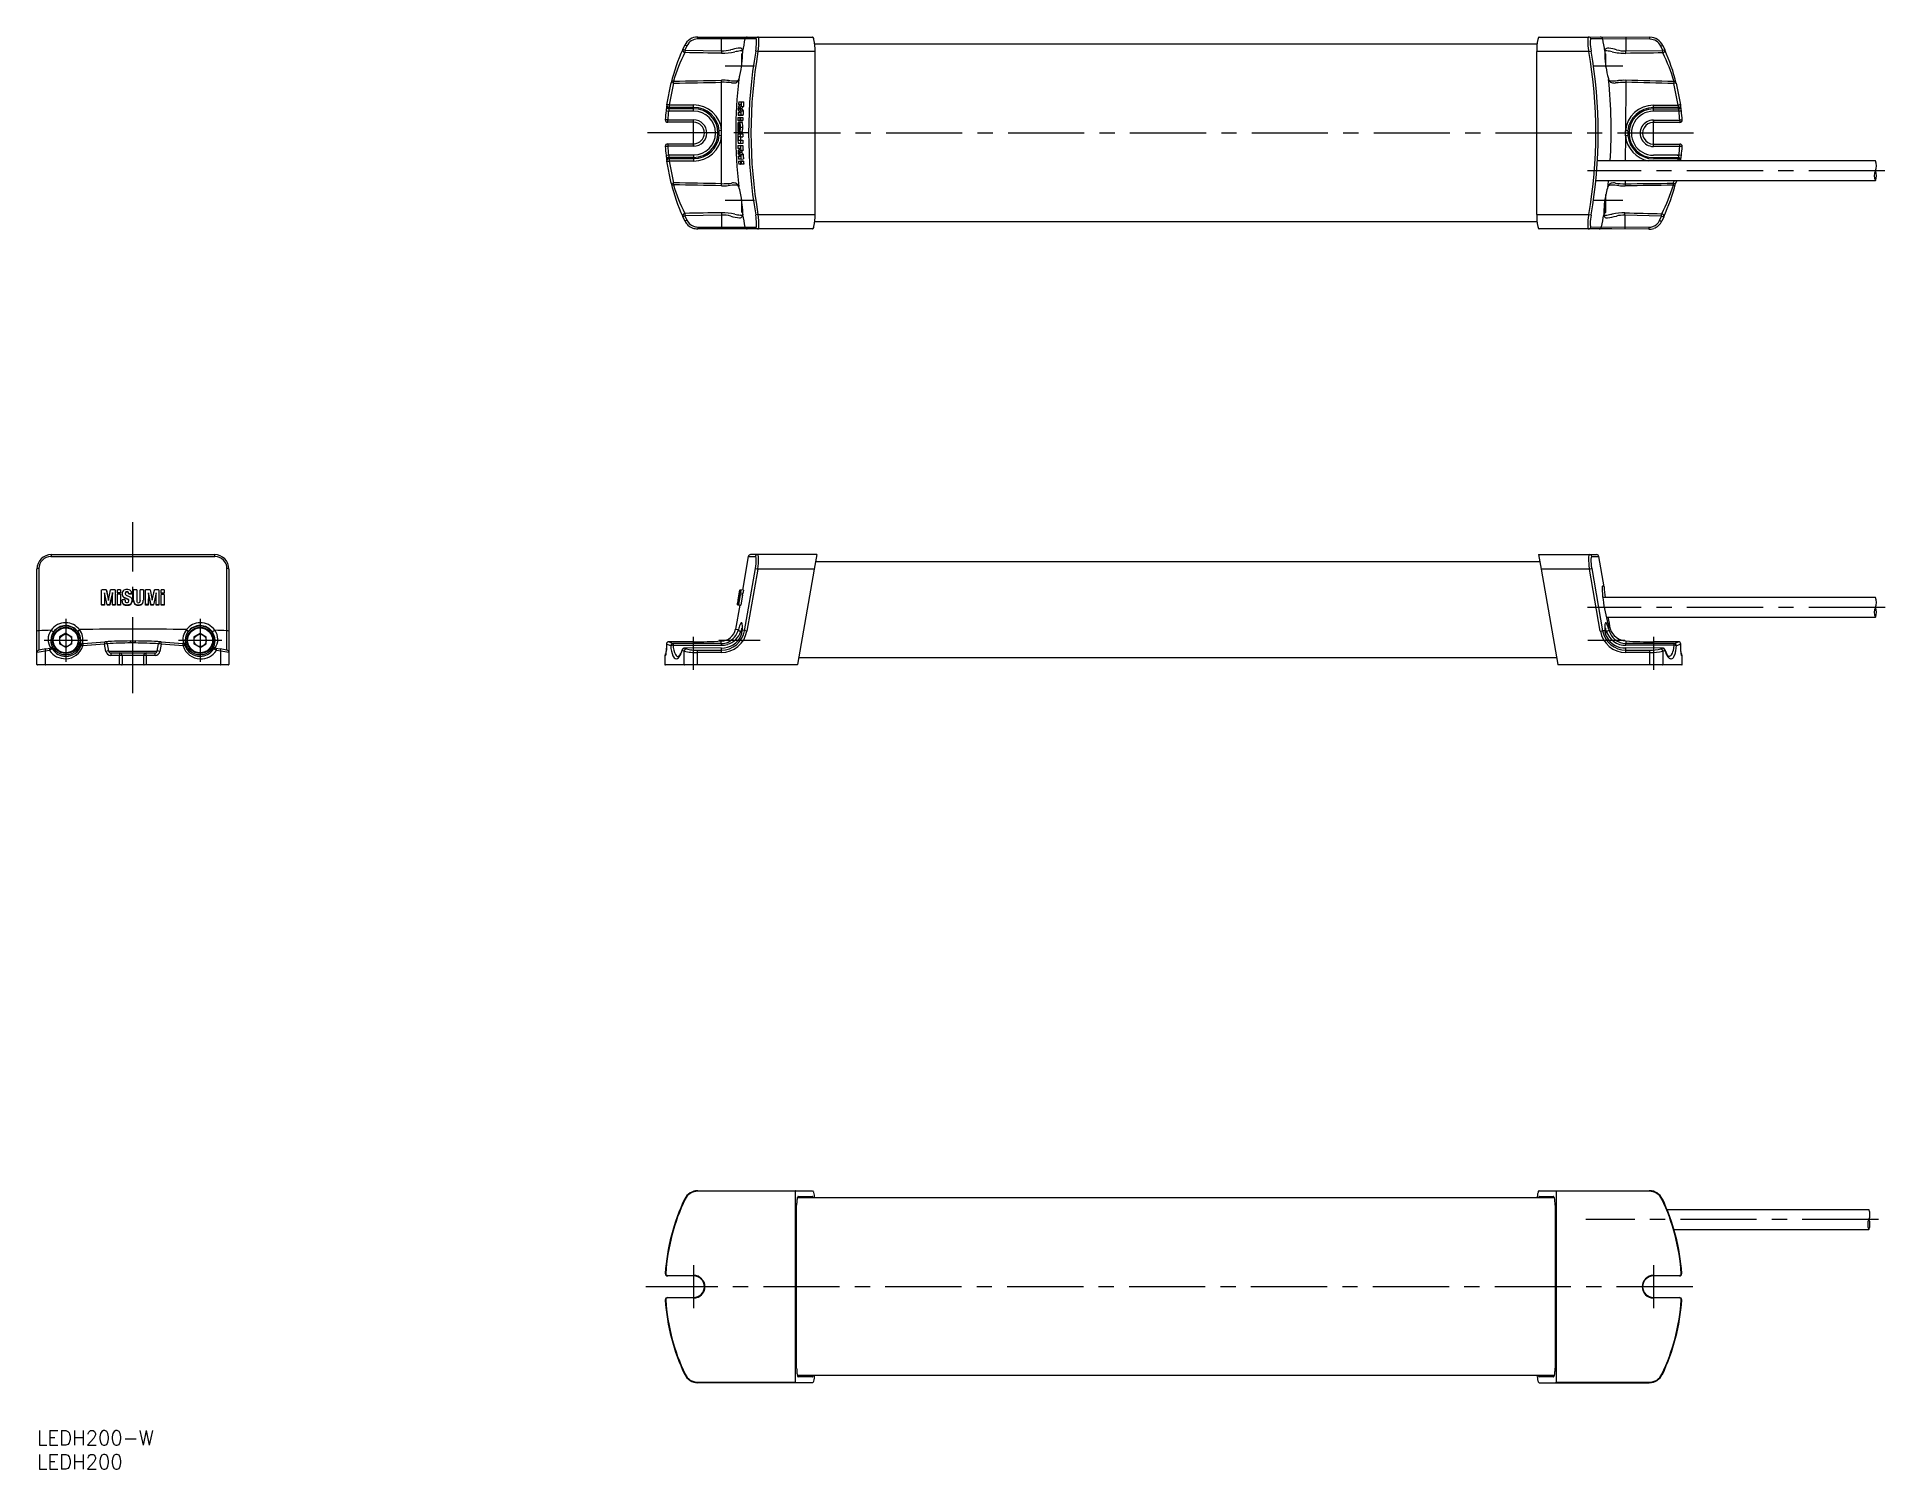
# Model space of a CAD drawing. Extents: x 0 to 385, y -8 to 290.
import ezdxf

# ---------------------------------------------------------------- set-up
doc = ezdxf.new("R2010")
doc.units = 0
doc.header["$LTSCALE"] = 0.5
doc.linetypes.add('CENTER', pattern=[50.8, 31.75, -6.35, 6.35, -6.35])
for name, color, linetype in [('MSM_CENTER', 1, 'CENTER'), ('MSM_CONTINUOUS', 7, 'CONTINUOUS'), ('MSM_NARROW', 5, 'CONTINUOUS'), ('MSM_PART_NUMBER', 7, 'CONTINUOUS')]:
    doc.layers.add(name, color=color, linetype=linetype)
doc.styles.get("Standard").update_dxf_attribs({"font": 'txt.shx', "height": 3, "bigfont": 'bigfont.shx'})

# ---------------------------------------------------------------- blocks, each defined once
blk = doc.blocks.new('*U2')
at = {"layer": 'MSM_PART_NUMBER'}
blk.add_text('LEDH200-W', height=3, dxfattribs=at).set_placement((0, -3))
blk = doc.blocks.new('*U3')
at = {"layer": 'MSM_PART_NUMBER'}
blk.add_text('LEDH200', height=3, dxfattribs=at).set_placement((0, -8))

msp = doc.modelspace()

# ---------------------------------------------------------------- linework, layer by layer
at = {"layer": 'MSM_CENTER'}
for p, q in [((143.4, 284.44), (149.49, 284.44)), ((330.5, 284.38), (324.41, 284.38)), ((345.23, 270.38), (127.25, 270.44)), ((136.84, 267.68), (136.84, 273.18)), ((336.84, 267.63), (336.84, 273.13)), ((385.09, 262.57), (323.11, 262.57)), ((143.4, 256.44), (149.49, 256.44)), ((330.5, 256.38), (324.41, 256.38)), ((20, 153.66), (20, 189.31)), ((385.11, 171.57), (323.12, 171.57)), ((6, 169.2), (6, 160.2)), ((34, 169.2), (34, 160.2)), ((10.5, 164.7), (1.5, 164.7)), ((38.5, 164.7), (29.5, 164.7)), ((136.84, 158.57), (136.84, 165.4)), ((150.72, 164.7), (142.06, 164.7)), ((330.86, 164.7), (323.2, 164.7)), ((336.84, 165.4), (336.84, 158.57)), ((383.74, 44), (322.75, 44)), ((136.84, 34.5), (136.84, 25.5)), ((336.84, 34.5), (336.84, 25.5)), ((345.06, 30), (126.88, 30))]:
    msp.add_line(p, q, dxfattribs=at)
at = {"layer": 'MSM_CONTINUOUS'}
for p, q in [((137.69, 290.03), (137.69, 290.43)), ((137.69, 290.43), (161.62, 290.43)), ((149.8, 290.03), (137.69, 290.03)), ((142.68, 287.55), (142.68, 290.43)), ((312.59, 288.93), (162.08, 288.93)), ((313.04, 290.43), (323.34, 290.43)), ((323.34, 290.43), (325.8, 290.45)), ((326.28, 290.04), (323.82, 290.03)), ((325.8, 290.45), (336.12, 290.38)), ((336.12, 289.98), (326.28, 290.04)), ((331.13, 290.41), (331.11, 287.53)), ((336.12, 289.98), (336.12, 290.38)), ((134.56, 287.81), (134.98, 288.72)), ((135.43, 288.6), (135.01, 287.69)), ((135.01, 287.69), (142.68, 287.55)), ((146.84, 286.89), (147.07, 287.11)), ((146.84, 286.89), (146.84, 284.32)), ((147.07, 287.36), (147.07, 287.34)), ((150.26, 287.43), (149.77, 287.52)), ((162.15, 287.43), (150.26, 287.43)), ((162.15, 253.43), (162.15, 287.43)), ((323.36, 287.43), (312.51, 287.43)), ((312.51, 287.43), (312.51, 253.43)), ((323.36, 287.43), (323.85, 287.52)), ((326.71, 287.06), (326.95, 286.83)), ((326.95, 284.15), (326.95, 286.83)), ((331.11, 287.53), (338.78, 287.62)), ((338.78, 287.62), (338.37, 288.53)), ((338.82, 288.66), (339.24, 287.74)), ((327.49, 281.72), (327.49, 281.73)), ((131.25, 276.33), (132.15, 280.88)), ((132.63, 280.81), (131.75, 276.29)), ((142.68, 259.86), (142.68, 281)), ((331.07, 280.99), (331.01, 270.93)), ((342.02, 276.24), (341.12, 280.73)), ((341.6, 280.8), (342.52, 276.28)), ((136.84, 275.01), (131.59, 275.01)), ((131.71, 275.51), (136.84, 275.51)), ((131.75, 276.29), (136.84, 276.29)), ((131.75, 276.29), (131.75, 275.77)), ((136.84, 275.77), (131.75, 275.77)), ((136.84, 275.01), (136.84, 276.29)), ((146.08, 273.69), (146.46, 273.69)), ((146.64, 274.14), (146.09, 274.14)), ((146.09, 274.14), (146.58, 274.12)), ((146.11, 274.72), (146.56, 274.72)), ((146.56, 274.72), (146.14, 275.3)), ((146.16, 275.79), (146.63, 276.37)), ((146.63, 276.37), (146.19, 276.37)), ((146.19, 276.37), (146.61, 276.34)), ((146.23, 276.95), (146.78, 276.95)), ((146.72, 276), (146.31, 275.55)), ((146.31, 275.55), (146.68, 275.08)), ((146.31, 275.55), (146.8, 275.52)), ((146.51, 273.68), (146.46, 273.69)), ((146.51, 273.69), (146.62, 273.69)), ((147.13, 274.12), (146.58, 274.12)), ((146.62, 273.69), (147.12, 273.67)), ((146.64, 274.14), (147.13, 274.12)), ((146.68, 275.08), (147.17, 275.06)), ((146.72, 276), (147.21, 275.97)), ((146.78, 276.95), (147.27, 276.92)), ((147.21, 275.97), (146.8, 275.52)), ((146.8, 275.52), (147.17, 275.06)), ((336.84, 276.24), (342.02, 276.24)), ((336.84, 274.96), (336.84, 276.24)), ((342.02, 275.72), (336.84, 275.72)), ((336.84, 275.45), (342.06, 275.45)), ((342.18, 274.96), (336.84, 274.96)), ((342.02, 276.24), (342.02, 275.72)), ((342.68, 275.01), (342.18, 274.96)), ((131.43, 273.18), (136.84, 273.18)), ((131.43, 272.68), (131.43, 273.18)), ((136.84, 272.68), (131.43, 272.68)), ((136.84, 272.68), (136.84, 273.18)), ((142.19, 269.96), (142.19, 270.9)), ((146.44, 273.05), (146.06, 273.05)), ((146.55, 273.03), (146.06, 273.05)), ((146.1, 271.66), (146.25, 271.66)), ((146.21, 272.08), (146.19, 272.08)), ((146.19, 270.6), (146.68, 270.6)), ((146.19, 270.29), (146.57, 270.29)), ((146.19, 270.29), (146.68, 270.29)), ((146.58, 269.65), (146.19, 269.65)), ((146.2, 272.72), (146.22, 272.72)), ((146.21, 272.08), (146.28, 272.07)), ((146.22, 272.72), (146.71, 272.7)), ((146.33, 271.21), (146.3, 270.91)), ((146.37, 271.7), (146.33, 271.21)), ((146.44, 270.71), (146.42, 270.71)), ((146.42, 270.71), (146.91, 270.7)), ((146.93, 273.03), (146.44, 273.05)), ((146.44, 270.71), (146.93, 270.7)), ((146.45, 272.67), (146.94, 272.66)), ((146.61, 273.05), (146.49, 273.05)), ((146.49, 273.05), (146.98, 273.03)), ((146.93, 273.03), (146.55, 273.03)), ((146.57, 270.29), (147.06, 270.29)), ((146.58, 269.65), (147.07, 269.66)), ((146.59, 271.67), (147.08, 271.66)), ((146.61, 273.05), (147.1, 273.03)), ((146.68, 270.29), (147.06, 270.29)), ((146.93, 270.7), (146.91, 270.7)), ((147.1, 273.03), (146.98, 273.03)), ((331, 269.9), (330.97, 264.62)), ((331, 269.87), (331, 270.89)), ((331.49, 270.85), (331.49, 269.91)), ((336.84, 273.13), (342.34, 273.13)), ((336.84, 273.13), (336.84, 272.63)), ((342.34, 272.63), (336.84, 272.63)), ((342.84, 273.16), (342.34, 273.13)), ((342.34, 273.13), (342.34, 272.63)), ((131.43, 268.18), (131.43, 267.68)), ((131.43, 268.18), (136.84, 268.18)), ((136.84, 267.68), (131.43, 267.68)), ((131.59, 265.85), (136.84, 265.85)), ((136.84, 268.18), (136.84, 267.68)), ((136.84, 265.85), (136.84, 264.57)), ((146.06, 267.82), (146.55, 267.83)), ((146.06, 267.82), (146.61, 267.82)), ((146.51, 267.23), (146.07, 267.23)), ((146.09, 266.66), (146.51, 267.23)), ((146.58, 265.59), (146.11, 266.16)), ((146.2, 268.91), (146.58, 268.91)), ((146.2, 268.91), (146.69, 268.91)), ((146.59, 268.27), (146.21, 268.27)), ((146.63, 266.87), (146.26, 266.4)), ((146.26, 266.4), (146.76, 266.42)), ((146.26, 266.4), (146.67, 265.95)), ((146.55, 267.83), (147.1, 267.83)), ((146.58, 268.91), (147.08, 268.91)), ((146.59, 268.27), (147.09, 268.28)), ((146.61, 267.82), (147.1, 267.83)), ((146.63, 266.87), (147.13, 266.88)), ((146.67, 265.95), (147.16, 265.97)), ((146.69, 268.91), (147.08, 268.91)), ((147.13, 266.88), (146.76, 266.42)), ((146.76, 266.42), (147.16, 265.97)), ((336.84, 267.63), (336.84, 268.13)), ((336.84, 268.13), (342.34, 268.13)), ((342.34, 267.63), (336.84, 267.63)), ((342.18, 265.8), (336.84, 265.8)), ((341.78, 265.8), (342.18, 265.8)), ((342.68, 265.74), (342.18, 265.8)), ((342.68, 265.74), (342.18, 265.8)), ((342.34, 267.63), (342.34, 268.13)), ((342.84, 267.6), (342.34, 267.63)), ((132.15, 259.98), (131.25, 264.53)), ((136.84, 265.36), (131.71, 265.36)), ((131.75, 265.09), (131.75, 264.57)), ((131.75, 265.09), (136.84, 265.09)), ((131.75, 264.57), (132.63, 260.05)), ((136.84, 264.57), (131.75, 264.57)), ((146.14, 265.59), (146.56, 265.61)), ((146.14, 265.59), (146.58, 265.59)), ((146.72, 265), (146.17, 265)), ((146.19, 264.55), (146.68, 264.58)), ((146.19, 264.55), (146.57, 264.55)), ((146.61, 263.91), (146.23, 263.91)), ((146.57, 264.55), (147.07, 264.58)), ((146.61, 263.91), (146.66, 263.91)), ((147.11, 264.58), (146.62, 264.55)), ((146.62, 264.55), (146.74, 264.55)), ((146.78, 263.91), (146.66, 263.91)), ((146.68, 264.58), (147.07, 264.58)), ((146.72, 265), (147.21, 265.03)), ((147.23, 264.58), (146.74, 264.55)), ((147.27, 263.94), (146.78, 263.91)), ((147.11, 264.58), (147.23, 264.58)), ((383.09, 264.62), (325.16, 264.62)), ((336.84, 265.31), (342.06, 265.31)), ((342.02, 265.04), (336.84, 265.04)), ((342.02, 264.62), (342.02, 265.04)), ((324.83, 260.52), (383.09, 260.52)), ((330.94, 260.52), (330.94, 259.84)), ((340.98, 259.97), (341.21, 260.52)), ((341.71, 260.52), (341.47, 259.9)), ((146.84, 256.55), (146.84, 253.99)), ((326.65, 253.63), (326.65, 255.79)), ((326.95, 253.93), (326.95, 257.65)), ((134.98, 252.14), (134.56, 253.06)), ((142.68, 253.32), (135.01, 253.17)), ((135.01, 253.17), (135.43, 252.27)), ((137.69, 250.84), (149.8, 250.84)), ((137.69, 250.84), (137.69, 250.43)), ((161.62, 250.43), (137.69, 250.43)), ((142.68, 253.32), (142.68, 250.43)), ((147.07, 253.75), (146.84, 253.99)), ((147.07, 253.49), (147.06, 253.38)), ((150.26, 253.43), (149.77, 253.35)), ((150.26, 253.43), (162.15, 253.43)), ((312.59, 251.93), (162.08, 251.93)), ((312.51, 253.43), (323.36, 253.43)), ((328.17, 250.43), (313.04, 250.43)), ((323.36, 253.43), (323.85, 253.35)), ((323.82, 250.84), (326.03, 250.85)), ((326.03, 250.85), (335.87, 250.79)), ((326.65, 253.63), (326.5, 253.63)), ((326.95, 253.93), (326.65, 253.63)), ((335.87, 250.38), (328.17, 250.43)), ((330.89, 253.3), (330.87, 250.42)), ((338.56, 253.11), (330.89, 253.3)), ((335.87, 250.79), (335.87, 250.38)), ((338.14, 252.2), (338.56, 253.11)), ((339.01, 252.99), (338.59, 252.08)), ((2.92, 182.15), (37.08, 182.15)), ((3, 182.57), (37, 182.57)), ((148.22, 182.16), (146.99, 175.17)), ((148.22, 182.16), (149.7, 182.15)), ((162.52, 182.57), (148.71, 182.57)), ((162.52, 182.57), (161.99, 179.57)), ((313.15, 181.07), (162.26, 181.07)), ((312.89, 182.57), (325, 182.57)), ((312.89, 182.57), (313.42, 179.57)), ((324.01, 182.15), (325.49, 182.16)), ((326.56, 175.85), (325.49, 182.16)), ((0, 159.67), (0, 179.57)), ((0.4, 179.65), (0.4, 162.65)), ((39.6, 162.65), (39.6, 179.65)), ((40, 179.57), (40, 159.67)), ((147.45, 166.71), (149.73, 179.65)), ((150.21, 179.57), (147.93, 166.63)), ((149.73, 179.65), (150.21, 179.57)), ((161.99, 179.57), (150.21, 179.57)), ((161.99, 179.57), (158.49, 159.67)), ((323.5, 179.57), (313.42, 179.57)), ((313.42, 179.57), (316.93, 159.67)), ((323.5, 179.57), (323.98, 179.65)), ((325.78, 166.63), (323.5, 179.57)), ((323.98, 179.65), (326.26, 166.71)), ((13.48, 172.11), (13.48, 175.22)), ((14.64, 172.12), (14.07, 174.6)), ((14.07, 174.6), (14.07, 172.12)), ((14.1, 174.47), (14.1, 172.03)), ((14.43, 175.23), (14.88, 173.04)), ((14.43, 175.23), (14.46, 175.14)), ((14.46, 175.14), (14.89, 173.06)), ((14.88, 173.04), (15.35, 175.24)), ((15.71, 174.65), (15.14, 172.13)), ((15.71, 174.47), (15.16, 172.04)), ((15.71, 172.13), (15.71, 174.65)), ((16.3, 175.24), (16.3, 172.13)), ((16.3, 175.24), (16.31, 175.16)), ((16.31, 175.16), (16.31, 172.05)), ((16.75, 174.58), (16.75, 175.25)), ((16.75, 174.58), (16.76, 174.5)), ((16.75, 172.14), (16.75, 174.31)), ((17.39, 175.25), (17.39, 174.59)), ((17.39, 175.25), (17.4, 175.16)), ((17.39, 174.59), (17.4, 174.5)), ((17.39, 174.31), (17.39, 172.14)), ((17.4, 174.22), (17.39, 174.31)), ((17.4, 175.16), (17.4, 174.5)), ((17.4, 174.22), (17.4, 172.05)), ((17.89, 173.9), (17.9, 173.81)), ((18.32, 173.56), (18.33, 173.48)), ((18.73, 174.07), (19.22, 173.86)), ((18.77, 174.77), (18.77, 174.86)), ((19.11, 174.39), (19.12, 174.31)), ((19.22, 173.86), (19.52, 173.7)), ((19.73, 174.48), (19.73, 174.4)), ((19.73, 174.48), (19.73, 174.4)), ((19.73, 174.4), (19.73, 174.31)), ((19.73, 174.4), (19.73, 174.31)), ((20.14, 173.09), (20.14, 175.26)), ((20.14, 175.26), (20.14, 175.17)), ((20.14, 173), (20.14, 175.17)), ((20.78, 175.26), (20.78, 173.09)), ((21.53, 175.25), (21.52, 175.17)), ((21.52, 173), (21.52, 175.17)), ((21.53, 173.08), (21.53, 175.25)), ((22.17, 175.25), (22.17, 173.08)), ((22.62, 175.25), (22.6, 175.16)), ((22.6, 172.05), (22.6, 175.16)), ((22.62, 172.14), (22.62, 175.25)), ((23.21, 174.63), (23.2, 172.14)), ((23.78, 172.13), (23.21, 174.63)), ((23.76, 172.05), (23.21, 174.47)), ((23.57, 175.25), (24.03, 173.05)), ((24.03, 173.05), (24.49, 175.24)), ((24.03, 173.05), (24.46, 175.15)), ((24.84, 174.62), (24.27, 172.13)), ((24.49, 175.24), (24.46, 175.15)), ((24.82, 172.04), (24.82, 174.53)), ((24.85, 172.13), (24.84, 174.62)), ((25.43, 175.23), (25.43, 172.12)), ((25.85, 175.14), (25.88, 175.23)), ((25.85, 174.48), (25.85, 175.14)), ((25.85, 174.48), (25.88, 174.56)), ((25.88, 174.29), (25.85, 174.2)), ((25.85, 172.03), (25.85, 174.2)), ((25.88, 174.56), (25.88, 175.23)), ((25.88, 172.12), (25.88, 174.29)), ((26.49, 174.47), (26.52, 174.56)), ((26.52, 175.22), (26.52, 174.56)), ((26.52, 174.28), (26.52, 172.11)), ((145.98, 172.14), (146.53, 175.25)), ((146.44, 174.63), (146, 172.14)), ((146.02, 172.13), (146.44, 174.63)), ((146.5, 174.62), (146.04, 172.13)), ((146.06, 172.13), (146.5, 174.62)), ((146.64, 175.23), (146.09, 172.12)), ((146.12, 173.09), (146.5, 175.26)), ((146.5, 175.26), (146.12, 173.09)), ((146.12, 172.12), (146.5, 174.29)), ((146.13, 173.08), (146.51, 175.25)), ((146.52, 175.25), (146.14, 173.08)), ((146.54, 174.28), (146.16, 172.11)), ((146.56, 175.25), (146.19, 173.05)), ((146.19, 173.05), (146.6, 175.24)), ((146.54, 174.28), (146.5, 174.29)), ((146.56, 175.25), (146.53, 175.25)), ((146.54, 174.28), (147.03, 174.19)), ((146.55, 174.56), (146.67, 175.23)), ((146.59, 174.56), (146.55, 174.56)), ((146.7, 175.22), (146.59, 174.56)), ((147.08, 174.47), (146.59, 174.56)), ((146.64, 175.23), (146.6, 175.24)), ((146.64, 175.23), (146.67, 175.23)), ((147.03, 174.19), (146.65, 172.02)), ((146.7, 175.22), (146.67, 175.23)), ((147.2, 175.13), (146.7, 175.22)), ((147.02, 174.48), (146.97, 174.21)), ((147.2, 175.13), (147.08, 174.47)), ((383.11, 173.62), (326.28, 173.62)), ((13.48, 172.11), (13.51, 172.02)), ((14.07, 172.12), (14.1, 172.03)), ((15.14, 172.13), (14.64, 172.12)), ((14.64, 172.12), (14.67, 172.04)), ((15.16, 172.04), (14.67, 172.04)), ((15.14, 172.13), (15.16, 172.04)), ((15.71, 172.13), (15.73, 172.04)), ((16.3, 172.13), (16.31, 172.05)), ((16.76, 172.05), (16.75, 172.14)), ((17.4, 172.05), (17.39, 172.14)), ((17.72, 172.99), (17.72, 173.11)), ((18.36, 173.11), (18.36, 173.02)), ((18.36, 173.11), (18.37, 173.03)), ((18.37, 173.03), (18.37, 172.94)), ((18.37, 172.94), (18.37, 172.83)), ((18.78, 172.01), (18.77, 172.1)), ((20.14, 173.09), (20.14, 173)), ((21.53, 173.08), (21.52, 173)), ((22.62, 172.14), (22.6, 172.05)), ((23.2, 172.14), (23.19, 172.05)), ((23.78, 172.13), (23.76, 172.05)), ((24.25, 172.04), (23.76, 172.05)), ((24.27, 172.13), (23.78, 172.13)), ((24.27, 172.13), (24.25, 172.04)), ((24.85, 172.13), (24.82, 172.04)), ((25.43, 172.12), (25.41, 172.03)), ((25.88, 172.12), (25.85, 172.03)), ((26.52, 172.11), (26.49, 172.02)), ((146.44, 172.06), (145.56, 167.05)), ((145.95, 172.14), (145.96, 172.14)), ((146.43, 172.01), (145.95, 172.1)), ((145.95, 172.09), (146.43, 172.01)), ((145.98, 172.14), (146, 172.14)), ((146.04, 172.13), (146.02, 172.13)), ((146.14, 173.08), (146.05, 172.58)), ((146.09, 172.12), (146.06, 172.13)), ((146.09, 172.12), (146.12, 172.12)), ((146.16, 172.11), (146.12, 172.12)), ((146.16, 172.11), (146.65, 172.02)), ((327.01, 169.52), (383.11, 169.52)), ((6, 166.18), (4.72, 165.44)), ((6, 166.18), (7.28, 165.44)), ((32.72, 165.44), (34, 166.18)), ((34, 166.18), (35.28, 165.44)), ((145.56, 167.05), (146.17, 166.94)), ((146.77, 166.89), (146.65, 166.55)), ((146.84, 167.15), (147.01, 167.32)), ((146.84, 167.15), (146.84, 165.97)), ((147.93, 166.63), (146.99, 166.8)), ((326.71, 167.38), (326.95, 167.15)), ((326.95, 165.74), (326.95, 167.15)), ((327.06, 166.55), (326.95, 166.91)), ((2.62, 162.59), (1.71, 162.43)), ((1.71, 162.43), (1.71, 159.67)), ((1.8, 162.91), (1.83, 162.92)), ((1.83, 162.92), (2.74, 163.08)), ((2.71, 163.07), (2.74, 163.08)), ((2.74, 163.08), (2.89, 163.11)), ((3.24, 162.87), (3.38, 162.9)), ((3.37, 162.92), (3.38, 162.9)), ((4.72, 165.44), (4.72, 163.96)), ((6, 163.22), (4.72, 163.96)), ((7.28, 163.96), (6, 163.22)), ((7.28, 163.96), (7.28, 165.44)), ((9.19, 163.69), (9.01, 163.68)), ((9.43, 164.01), (9.62, 164.03)), ((14.1, 163.9), (9.55, 163.54)), ((9.62, 164.03), (14.14, 164.4)), ((14.37, 162.39), (14.1, 163.9)), ((14.66, 163.99), (14.93, 162.48)), ((14.93, 162.48), (25.07, 162.48)), ((15.42, 162.07), (24.58, 162.07)), ((19.49, 164.57), (20.51, 164.57)), ((20.47, 164.15), (19.53, 164.15)), ((25.07, 162.48), (25.34, 163.99)), ((25.9, 163.9), (25.63, 162.39)), ((25.86, 164.4), (30.38, 164.03)), ((30.45, 163.54), (25.9, 163.9)), ((30.57, 164.01), (30.38, 164.03)), ((32.72, 165.44), (32.72, 163.96)), ((34, 163.22), (32.72, 163.96)), ((34, 163.22), (35.28, 163.96)), ((35.28, 163.96), (35.28, 165.44)), ((36.62, 162.9), (36.63, 162.94)), ((36.76, 162.87), (36.62, 162.9)), ((37.11, 163.11), (37.26, 163.08)), ((37.26, 163.08), (38.17, 162.92)), ((37.29, 163.07), (37.26, 163.08)), ((38.29, 162.43), (37.38, 162.59)), ((38.2, 162.91), (38.17, 162.92)), ((38.29, 159.67), (38.29, 162.43)), ((131.08, 161.78), (130.98, 161.57)), ((131.17, 163.91), (131.14, 162.41)), ((131.17, 163.91), (131.18, 163.9)), ((132.07, 163.54), (131.18, 163.9)), ((136.77, 164.4), (131.67, 164.4)), ((131.67, 164.4), (132.56, 164.03)), ((136.77, 164.4), (131.67, 164.4)), ((131.67, 164.4), (131.67, 164.4)), ((132.55, 163.69), (142.6, 163.68)), ((142.6, 164.01), (132.56, 164.03)), ((134.9, 162.43), (134.48, 162.59)), ((134.9, 159.67), (134.9, 162.43)), ((142.6, 163.12), (134.94, 163.09)), ((142.6, 163.11), (134.94, 163.08)), ((134.94, 163.09), (134.94, 163.08)), ((134.94, 163.08), (135.35, 162.92)), ((136.77, 164.4), (136.77, 164.4)), ((137.61, 162.65), (137.61, 159.57)), ((137.61, 162.65), (142.6, 162.65)), ((142.6, 162.16), (137.61, 162.16)), ((142.6, 164.57), (142.59, 164.57)), ((142.6, 164.01), (142.6, 164.57)), ((142.6, 163.11), (142.6, 163.12)), ((142.6, 163.11), (142.6, 162.16)), ((331.12, 164.57), (331.11, 164.57)), ((331.11, 164.57), (331.11, 164.01)), ((341.16, 164.03), (331.11, 164.01)), ((331.11, 162.16), (331.11, 163.11)), ((338.77, 163.08), (331.11, 163.11)), ((331.11, 162.65), (336.1, 162.65)), ((336.1, 162.16), (331.11, 162.16)), ((341.17, 163.69), (331.12, 163.68)), ((336.1, 159.57), (336.1, 162.65)), ((342.04, 164.4), (336.95, 164.4)), ((342.04, 164.4), (336.95, 164.4)), ((336.95, 164.4), (336.95, 164.4)), ((338.36, 162.92), (338.77, 163.08)), ((339.23, 162.59), (338.81, 162.43)), ((338.81, 162.43), (338.81, 159.67)), ((341.16, 164.03), (342.04, 164.4)), ((342.53, 163.9), (341.64, 163.54)), ((342.04, 164.4), (342.04, 164.4)), ((342.53, 163.9), (342.54, 163.91)), ((0, 159.67), (40, 159.67)), ((39.9, 159.57), (0.1, 159.57)), ((24.63, 161.57), (15.37, 161.57)), ((17.22, 159.67), (17.22, 161.57)), ((17.75, 161.57), (17.75, 159.67)), ((22.25, 159.67), (22.25, 161.57)), ((22.78, 161.57), (22.78, 159.67)), ((130.86, 161.57), (130.86, 159.67)), ((130.86, 161.57), (130.86, 159.67)), ((131.02, 161.57), (130.86, 161.57)), ((130.86, 159.67), (158.49, 159.67)), ((158.47, 159.57), (130.96, 159.57)), ((158.47, 159.57), (158.49, 159.67)), ((316.68, 161.07), (158.73, 161.07)), ((316.93, 159.67), (342.86, 159.67)), ((316.93, 159.67), (316.94, 159.57)), ((342.76, 159.57), (316.94, 159.57)), ((342.86, 161.57), (342.69, 161.57)), ((342.86, 159.67), (342.86, 161.57)), ((342.86, 159.67), (342.86, 161.57)), ((135.07, 48.25), (134.98, 48.29)), ((137.69, 50), (137.69, 49.9)), ((137.69, 50), (161.62, 50)), ((158.09, 49.9), (137.69, 49.9)), ((158.09, 10.1), (158.09, 49.9)), ((158.3, 13), (158.3, 47)), ((316.22, 48.5), (158.45, 48.5)), ((158.62, 48.8), (161.62, 48.8)), ((313.04, 50), (335.99, 50)), ((313.04, 48.8), (316.04, 48.8)), ((316.36, 47), (316.36, 13)), ((316.57, 49.9), (316.57, 10.1)), ((335.99, 49.9), (316.57, 49.9)), ((335.99, 49.9), (335.99, 50)), ((338.61, 48.25), (338.7, 48.29)), ((381.74, 46.05), (339.69, 46.05)), ((341.13, 41.95), (381.74, 41.95)), ((131.43, 32.35), (136.84, 32.35)), ((131.43, 32.25), (131.43, 32.35)), ((136.84, 32.25), (131.43, 32.25)), ((136.84, 32.25), (136.84, 32.35)), ((336.84, 32.35), (342.25, 32.35)), ((336.84, 32.35), (336.84, 32.25)), ((342.25, 32.25), (336.84, 32.25)), ((342.25, 32.35), (342.25, 32.25)), ((131.43, 27.75), (131.43, 27.65)), ((131.43, 27.75), (136.84, 27.75)), ((136.84, 27.65), (131.43, 27.65)), ((136.84, 27.75), (136.84, 27.65)), ((336.84, 27.65), (336.84, 27.75)), ((336.84, 27.75), (342.25, 27.75)), ((342.25, 27.65), (336.84, 27.65)), ((342.25, 27.65), (342.25, 27.75)), ((134.98, 11.71), (135.07, 11.75)), ((338.7, 11.71), (338.61, 11.75)), ((137.69, 10.1), (158.09, 10.1)), ((137.69, 10), (137.69, 10.1)), ((161.62, 10), (137.69, 10)), ((316.22, 11.5), (158.45, 11.5)), ((161.62, 11.2), (158.62, 11.2)), ((316.04, 11.2), (313.04, 11.2)), ((313.04, 10), (335.99, 10)), ((316.57, 10.1), (335.99, 10.1)), ((335.99, 10.1), (335.99, 10))]:
    msp.add_line(p, q, dxfattribs=at)
for centre, radius in [((6, 164.7), 3.05), ((6, 164.7), 2.75), ((6, 164.7), 2.6), ((6, 164.7), 1.28), ((34, 164.7), 3.05), ((34, 164.7), 2.75), ((34, 164.7), 2.6), ((34, 164.7), 1.28)]:
    msp.add_circle(centre, radius, dxfattribs=at)
for centre, radius, start, end in [((137.68, 287.44), 2.99, 89.8666, 154.6417), ((137.68, 287.54), 2.49, 89.9311, 154.8343), ((248.01, 270.46), 102.38, 168.9777, 170.4223), ((148.01, 289.94), 0.494, 90.3295, 169.3436), ((139.35, 289.57), 10.62, 348.8517, 358.5216), ((150.29, 289.94), 0.494, 90.3309, 169.3422), ((149.73, 289.85), 0.197, 19.6965, 67.0661), ((147.95, 289.42), 2.02, 356.5362, 14.1814), ((137.49, 289.66), 12.96, 350.09, 1.2714), ((150.15, 290.21), 0.265, 28.0375, 58.5115), ((148.98, 289.89), 1.47, 2.4476, 17.5075), ((161.58, 290.22), 0.213, 25.2862, 78.2607), ((160.19, 289.51), 1.78, 13.34, 27.12), ((151.34, 287.67), 10.81, 358.7237, 11.9624), ((323.33, 287.67), 10.81, 168.0376, 181.2763), ((314.48, 289.51), 1.78, 152.88, 166.66), ((313.09, 290.22), 0.213, 101.7393, 154.7138), ((324.64, 289.89), 1.47, 162.4925, 177.5524), ((336.13, 289.66), 12.96, 178.7286, 189.91), ((323.47, 290.21), 0.265, 121.4885, 151.9625), ((323.33, 289.94), 0.494, 10.6578, 89.6691), ((325.67, 289.42), 2.02, 165.8186, 183.4638), ((334.27, 289.57), 10.62, 181.4784, 191.1483), ((323.9, 289.85), 0.197, 112.9339, 160.3035), ((325.8, 289.95), 0.494, 10.2907, 89.3051), ((225.67, 271.11), 102.38, 9.2122, 10.6568), ((336.11, 287.39), 2.99, 25.0154, 89.7452), ((336.11, 287.49), 2.49, 24.7257, 89.6924), ((173.36, 270.43), 42.52, 155.8678, 165.7613), ((165.79, 271.35), 34.62, 152.7699, 163.4003), ((135.03, 287.68), 0.492, 164.7096, 266.8613), ((134.59, 287.02), 0.793, 58.0761, 92.6895), ((135.01, 287.97), 0.759, 56.5079, 92.4692), ((240.41, 285.61), 105.42, 178.8677, 179.1405), ((-4752.35, -267335.15), 267666.96, 88.952133, 88.9537744), ((251, 285.39), 108.34, 178.8623, 179.125), ((142.56, 301.15), 14.1, 270.4431, 281.7379), ((142.74, 295.45), 7.9, 269.5744, 283.3187), ((150.78, 263.43), 25.11, 100.7493, 104.3498), ((148.06, 275.56), 12.07, 97.1006, 102.5829), ((146.36, 286.61), 1.51, 77.3765, 100.1062), ((125.5, 287.45), 21.57, 346.5091, 359.7179), ((146.64, 286.35), 1.19, 81.9664, 94.5575), ((146.55, 287.62), 0.485, 10.4457, 72.9192), ((146.84, 286.52), 1.02, 79.8817, 91.6375), ((147, 287.47), 0.0487, 47.3925, 79.2247), ((145.35, 287.35), 1.72, 0.7753, 12.2134), ((146.75, 287.37), 0.313, 356.9709, 24.9144), ((247.8, 270.43), 99.5, 170.1133, 189.8867), ((247.78, 270.43), 99, 170.1119, 189.8881), ((225.84, 270.43), 99, 350.1119, 9.8881), ((225.82, 270.43), 99.5, 350.1133, 9.8867), ((336.15, 286.86), 9.45, 176.1062, 177.973), ((347.78, 287.29), 21.07, 180.2569, 193.3737), ((327.38, 287.52), 0.649, 121.1513, 181.4602), ((326.88, 287.15), 0.383, 90.9352, 113.4473), ((327.04, 286.36), 1.19, 86.4549, 98.0497), ((327.42, 286.88), 1.25, 83.1125, 107.664), ((326.53, 279.74), 7.82, 77.2776, 85.7212), ((324.2, 269.5), 18.93, 74.9162, 79.734), ((331.23, 300.26), 13.23, 256.9789, 269.4958), ((331.11, 295.7), 8.17, 255.9311, 270.0114), ((222.78, 286.07), 108.34, 0.5095, 0.7722), ((980.02, -53940.39), 54231.3, 90.677482, 90.685583), ((338.78, 287.9), 0.759, 87.1653, 123.1266), ((338.76, 287.61), 0.492, 272.7732, 14.925), ((339.19, 286.95), 0.793, 86.9453, 121.5581), ((233.36, 286.21), 105.43, 0.494, 0.7668), ((308.99, 271.98), 33.43, 15.9422, 26.9465), ((300.12, 270.53), 42.74, 13.8984, 23.7415), ((132.61, 280.76), 0.48, 88.4963, 164.7411), ((-1253.57, 74698.46), 74430.13, 271.0671381, 271.0748743), ((27.77, 278.87), 104.88, 1.0591, 1.2915), ((40.98, 279.11), 101.71, 1.0684, 1.3056), ((142.7, 256.76), 24.67, 86.7077, 90.0763), ((145.15, 289.35), 8.03, 262.6431, 271.1564), ((145.52, 283.92), 2.61, 265.3749, 274.6126), ((145.46, 281.6), 0.702, 283.3731, 327.3333), ((248.18, 270.43), 102.55, 173.7483, 186.2517), ((145.73, 281.93), 0.613, 269.2987, 326.9925), ((145.3, 281.84), 0.969, 320.0529, 345.5571), ((139.85, 283.85), 6.78, 340.5629, 347.7233), ((338.45, 285.1), 11.48, 193.5144, 197.7066), ((327.99, 281.89), 0.563, 210.7968, 266.5487), ((328.8, 281.99), 1.35, 196.6893, 215.2582), ((225.5, 271.09), 102.55, 356.3812, 5.8862), ((328.35, 281.71), 0.82, 217.3351, 251.125), ((328.2, 282.9), 1.59, 261.1737, 276.0791), ((328.44, 295.09), 13.77, 269.7317, 274.6608), ((330.85, 262.13), 19.28, 89.2999, 93.8371), ((432.75, 278.44), 101.71, 178.3289, 178.5661), ((257.73, -2844.14), 3126.41, 88.47139, 88.65557), ((445.96, 278.12), 104.88, 178.343, 178.5754), ((341.14, 280.68), 0.48, 14.8933, 91.1383), ((132.21, 279.63), 1.26, 70.3468, 92.8511), ((-2287.73, 127181.02), 126923.29, 271.0926642, 271.0972009), ((142.52, 262.79), 18.22, 83.0245, 89.5076), ((145.03, 283.85), 2.99, 264.389, 281.4166), ((328.7, 283.17), 2.32, 254.695, 276.1353), ((331.16, 260.92), 20.07, 90.246, 96.3215), ((257.6, -2798.01), 3079.88, 88.44607, 88.63303), ((341.53, 279.55), 1.26, 86.7833, 109.2876), ((173.34, 270.43), 42.5, 173.739, 176.2458), ((172.84, 270.49), 41.99, 172.3774, 173.7471), ((46083.44, 419113.8), 421352, 263.7389103, 263.7389783), ((173.34, 270.43), 42.5, 172.0203, 172.3856), ((131.71, 276), 0.497, 172.9134, 270.2397), ((131.32, 274.16), 2.18, 78.784, 91.8863), ((131.74, 276.27), 0.497, 172.5532, 270.2297), ((173.34, 270.43), 42, 173.739, 176.2458), ((142.41, 272.64), 11.08, 165.0112, 167.6325), ((173.34, 269.94), 42, 172.0203, 172.3856), ((136.84, 270.43), 5.86, 5.0376, 90.0008), ((136.85, 270.41), 5.36, 5.214, 90.1368), ((136.84, 270.43), 5.07, 270, 90), ((136.84, 270.43), 4.58, 270, 90), ((249.18, 270.43), 103.15, 178.1914, 178.5469), ((248.05, 270.47), 102.03, 177.6134, 177.9425), ((248.39, 270.47), 102.37, 177.0184, 177.2972), ((249.47, 270.41), 103.45, 176.3745, 176.699), ((250.25, 270.41), 103.85, 178.1926, 178.5458), ((249.61, 270.43), 103.15, 178.1914, 178.5469), ((248.54, 270.46), 101.96, 178.1893, 178.549), ((249.48, 270.44), 102.9, 177.4136, 177.9407), ((249.35, 270.45), 102.78, 176.3733, 176.9035), ((249.89, 270.42), 102.83, 178.1917, 178.5466), ((249.5, 270.44), 102.44, 177.414, 177.9409), ((249.25, 270.45), 102.19, 176.3732, 176.9038), ((336.84, 270.37), 5.86, 90.0407, 174.9209), ((336.83, 270.36), 5.36, 89.9041, 174.7452), ((336.84, 270.38), 5.07, 90, 270), ((336.84, 270.38), 4.58, 89.9999, 270), ((342.45, 274.1), 2.18, 88.1135, 101.216), ((342.03, 276.21), 0.497, 269.769, 7.4472), ((300.72, 269.93), 41.71, 7.6146, 7.9823), ((342.06, 275.95), 0.497, 269.7595, 7.0876), ((331.26, 272.56), 11.18, 12.3789, 14.976), ((300.44, 270.38), 41.99, 3.754, 6.2611), ((300.11, 270.34), 42.83, 7.6151, 7.9776), ((300.32, 270.37), 42.61, 6.2629, 7.6126), ((300.43, 270.38), 42.5, 3.7542, 6.261), ((131.43, 273.18), 0.5, 176.2458, 270), ((-4366.73, -68273.11), 68693.73, 86.2455058, 86.2459229), ((136.84, 270.43), 2.75, 270, 90), ((136.84, 270.43), 2.25, 270, 90), ((136.85, 270.45), 5.36, 269.8671, 354.7821), ((136.84, 270.43), 5.86, 270.0031, 354.9585), ((145.69, 235.81), 35.27, 94.8992, 95.6996), ((145.69, 305.06), 35.27, 264.3004, 265.1007), ((154.29, 271.63), 8.27, 175.9755, 185.0223), ((150.35, 269.5), 4.33, 172.6847, 179.1332), ((148.3, 272.07), 2.26, 168.2511, 176.4557), ((147.18, 271.03), 1.13, 186.2399, 196.0423), ((146.57, 269.99), 0.519, 149.2152, 173.5148), ((146.48, 272.46), 0.402, 150.789, 170.4733), ((146.34, 270.78), 0.259, 194.6108, 214.5477), ((148.19, 271.65), 2.09, 170.7443, 179.8141), ((147.67, 271.61), 1.57, 177.979, 188.4609), ((146.69, 269.41), 0.59, 160.8358, 182.7602), ((146.34, 271.39), 0.227, 184.1723, 207.2417), ((146.23, 272.61), 0.114, 107.2731, 151.3228), ((146.3, 271.96), 0.179, 146.6409, 169.4351), ((146.19, 270.68), 0.0747, 212.8153, 253.0133), ((146.21, 270.19), 0.104, 99.7178, 141.27), ((146.2, 269.59), 0.0646, 92.7833, 163.8856), ((146.17, 271.3), 0.0268, 205.1355, 288.7383), ((146.19, 272.03), 0.0453, 90.5459, 146.21), ((146.14, 271.33), 0.0631, 303.5251, 346.5974), ((146.18, 270.65), 0.0432, 254.2504, 284.6376), ((146.16, 270.68), 0.0834, 290.6215, 341.7822), ((144.47, 271.73), 1.78, 346.322, 357.6446), ((249.63, 270.43), 103.44, 178.7316, 179.0862), ((145.1, 271.04), 1.2, 341.2834, 353.8645), ((156.48, 271.03), 10.25, 172.3052, 176.4628), ((147.09, 272.3), 0.772, 154.1068, 172.6666), ((150.74, 271.32), 4.38, 172.3621, 174.9944), ((146.45, 272.61), 0.0598, 88.2769, 153.2392), ((146.72, 271.87), 0.324, 154.0317, 174.3417), ((146.46, 272), 0.0351, 97.8354, 152.9836), ((146.42, 271.37), 0.0504, 274.0743, 338.3639), ((249.83, 270.43), 103.41, 179.5074, 179.8477), ((146.4, 270.8), 0.101, 289.381, 335.4474), ((146.44, 272.59), 0.0783, 13.2587, 82.6135), ((146.45, 272), 0.0308, 20.1442, 83.7262), ((146.23, 271.47), 0.262, 334.0554, 350.1337), ((146.25, 271.91), 0.246, 5.7323, 24.4186), ((144.31, 271.71), 2.2, 352.4791, 5.8546), ((145.94, 271), 0.608, 336.3339, 350.7692), ((145.39, 272.22), 1.19, 8.4496, 19.1054), ((141.89, 271.61), 4.7, 351.3689, 0.6651), ((140.31, 271.82), 6.28, 358.5962, 5.2609), ((250.17, 270.43), 103.6, 180.0778, 180.4318), ((146.8, 269.52), 0.199, 136.3726, 169.0462), ((146.65, 270.7), 0.101, 289.381, 335.4474), ((250.13, 270.41), 103.44, 178.7316, 178.7534), ((146.18, 270.9), 0.608, 336.3339, 341.2938), ((146.89, 270.8), 0.102, 289.5934, 332.2786), ((146.93, 272.58), 0.0783, 13.2587, 82.6135), ((146.45, 271), 0.584, 335.4328, 350.5439), ((145.88, 272.21), 1.19, 8.4496, 19.1054), ((142.48, 271.6), 4.6, 351.2148, 0.7169), ((141.24, 271.84), 5.84, 358.2701, 5.3856), ((249.9, 270.43), 102.84, 180.078, 180.4328), ((327.99, 235.72), 35.31, 84.3009, 85.1004), ((327.99, 305.04), 35.3, 274.8996, 275.6991), ((336.97, 270.53), 6.01, 186.3129, 259.688), ((336.93, 270.51), 5.47, 186.2872, 269.0635), ((336.84, 270.38), 2.75, 89.9999, 270.0001), ((336.84, 270.38), 2.25, 89.9999, 270.0001), ((342.34, 273.13), 0.5, 269.9997, 3.7542), ((131.43, 267.68), 0.5, 90, 183.7542), ((-39649.06, 606516.69), 607552.75, 273.75417152, 273.75421867), ((173.34, 270.43), 42.5, 183.7542, 186.261), ((-60844.73, 556041.12), 559110.24, 276.2610549, 276.2611062), ((173.36, 270.44), 42.52, 186.2614, 187.6141), ((173.34, 270.43), 42, 183.7542, 186.261), ((141.49, 268), 10.13, 192.2452, 195.1111), ((156.83, 269.42), 10.8, 179.2283, 182.1953), ((149.03, 269.05), 3, 180.9598, 191.4365), ((249.99, 270.46), 103.97, 181.4567, 181.7796), ((146.5, 268.54), 0.421, 191.5654, 206.7681), ((249.58, 270.45), 103.56, 182.1004, 182.376), ((149.58, 269.32), 3.48, 178.9849, 181.2189), ((146.97, 269.21), 0.871, 177.6493, 197.0333), ((146.23, 268.37), 0.109, 190.1589, 259.6614), ((146.21, 268.98), 0.0719, 195.2796, 263.7429), ((249.47, 270.43), 102.89, 180.8478, 181.2041), ((148.57, 269.31), 1.98, 172.9853, 188.2158), ((146.74, 269.03), 0.13, 181.727, 247.2597), ((249.59, 270.43), 103.01, 181.455, 181.984), ((249.87, 270.44), 103.3, 182.4959, 183.021), ((250.15, 270.44), 103.08, 180.85, 181.204), ((249.61, 270.43), 102.54, 181.4546, 181.9834), ((249.35, 270.42), 102.28, 182.4946, 183.0223), ((331.34, 268.18), 11.09, 345.043, 347.6308), ((331.26, 268.2), 11.18, 345.024, 347.6211), ((300.42, 270.38), 42.01, 353.7394, 356.2459), ((342.34, 267.63), 0.5, 356.2458, 90.0003), ((300.32, 270.39), 42.61, 352.3874, 353.7371), ((306.27, 269.72), 36.62, 352.962, 353.7649), ((300.43, 270.38), 42.5, 353.739, 356.2458), ((131.71, 264.86), 0.497, 89.7603, 187.0866), ((173.34, 270.43), 42.5, 187.6144, 187.9797), ((131.74, 264.6), 0.497, 89.7702, 187.4468), ((131.32, 266.71), 2.18, 268.1135, 281.2161), ((173.34, 270.93), 42, 187.6144, 187.9797), ((248.88, 270.42), 102.85, 182.6949, 183.0215), ((249.96, 270.49), 103.94, 183.2738, 183.6266), ((248.46, 270.37), 102.05, 183.2705, 183.6299), ((249.44, 270.43), 102.99, 183.2715, 183.6276), ((250.51, 270.49), 103.94, 183.2738, 183.6266), ((248.79, 270.38), 101.72, 183.2705, 183.6292), ((300.72, 270.83), 41.71, 352.0177, 352.3854), ((342.03, 264.54), 0.497, 8.2649, 90.231), ((342.06, 264.81), 0.497, 352.9124, 90.2405), ((300.11, 270.42), 42.83, 352.206, 352.3849), ((132.21, 261.23), 1.26, 267.1489, 289.6532), ((132.61, 260.11), 0.48, 195.2588, 271.5038), ((173.34, 270.43), 42.5, 194.2362, 204.1348), ((27.77, 261.99), 104.88, 358.7085, 358.9409), ((164.54, 268.95), 33.25, 196.2785, 207.3412), ((-8359.48, -454259.67), 454598.63, 88.9283604, 88.9296271), ((-1945.37, -108727.78), 109007.64, 88.9024263, 88.9077086), ((40.98, 261.76), 101.71, 358.6944, 358.9316), ((143, 271.73), 12.3, 268.4549, 274.9061), ((142.38, 280.22), 20.36, 270.8333, 276.6179), ((145.46, 244.84), 14.71, 88.9767, 95.4832), ((145.05, 257.68), 2.34, 75.9279, 97.8973), ((145.37, 259.1), 0.881, 36.495, 73.369), ((145.74, 258.95), 0.593, 31.9374, 91.7307), ((144.46, 258.66), 1.88, 18.7924, 30.9013), ((129.29, 254.11), 17.72, 7.7398, 16.9055), ((344.18, 254.05), 17.61, 162.7671, 171.8581), ((329.84, 258.25), 2.68, 148.3806, 157.7131), ((327.9, 258.9), 0.652, 85.17, 145.8154), ((225.5, 271.09), 102.55, 353.3828, 354.0823), ((328.28, 259.07), 0.921, 103.3136, 140.9733), ((328.19, 247.51), 12.04, 83.1407, 91.1012), ((328.59, 256.81), 3.21, 83.5918, 99.4755), ((330.97, 273.38), 13.54, 261.4329, 269.8598), ((331.05, 282.8), 23.38, 266.5038, 269.7222), ((293.89, 3564.27), 3304.63, 270.6423, 270.81654), ((432.64, 261.09), 101.71, 180.7029, 180.9401), ((1227.97, -72179.96), 72444.94, 90.7015183, 90.7094665), ((309.12, 269.08), 33.27, 332.296, 343.3532), ((300.32, 270.62), 42.52, 335.5022, 345.3958), ((341.41, 261.15), 1.26, 249.9813, 272.4856), ((445.85, 261.24), 104.88, 180.6936, 180.926), ((341.01, 260.03), 0.48, 268.1308, 344.3756), ((104.32, 250.86), 42.9, 4.8081, 7.549), ((135.33, 253.98), 11.75, 357.5353, 2.3481), ((336.86, 253.89), 10.36, 176.8288, 182.7935), ((352.78, 252.52), 26.34, 171.204, 175.7564), ((135.03, 253.18), 0.492, 93.1387, 195.2905), ((134.59, 253.85), 0.793, 267.3108, 301.9236), ((135.01, 252.9), 0.759, 267.5308, 303.4921), ((137.68, 253.42), 2.99, 205.3861, 249.7397), ((1030.25, -48520.18), 48782.07, 91.042547, 91.051553), ((240.42, 255.26), 105.43, 180.8595, 181.1323), ((137.68, 253.33), 2.49, 205.1803, 249.8982), ((137.95, 254.95), 4.52, 253.2054, 266.6399), ((137.82, 254.1), 3.27, 252.3207, 267.6319), ((251, 255.47), 108.34, 180.875, 181.1377), ((142.74, 241.65), 12.17, 77.2141, 90.3102), ((142.84, 245.58), 7.74, 77.1534, 91.2032), ((147.2, 261.19), 8.48, 251.9133, 264.7939), ((146.99, 260.12), 6.79, 256.7181, 266.2664), ((146.47, 253.35), 0.607, 265.7342, 322.5107), ((148.88, 301.42), 48.13, 267.2177, 267.5718), ((146.88, 253.69), 0.355, 263.7797, 292.313), ((145.72, 253.52), 1.35, 336.1666, 357.8432), ((146.81, 253.51), 0.255, 322.5202, 350.7663), ((248.01, 270.41), 102.38, 189.5777, 191.0223), ((148.01, 250.93), 0.494, 190.6562, 269.6707), ((139.35, 251.29), 10.62, 1.4784, 11.1483), ((149.73, 251.02), 0.197, 292.9339, 340.3035), ((150.29, 250.93), 0.494, 190.6577, 269.6692), ((147.95, 251.45), 2.02, 345.8186, 3.4638), ((137.49, 251.2), 12.96, 358.7286, 9.91), ((150.15, 250.66), 0.265, 301.4885, 331.9625), ((148.98, 250.98), 1.47, 342.4925, 357.5524), ((161.58, 250.64), 0.213, 281.7393, 334.7138), ((160.19, 251.36), 1.78, 332.88, 346.66), ((151.34, 253.19), 10.81, 348.0376, 1.2763), ((323.33, 253.19), 10.81, 178.7237, 191.9624), ((314.48, 251.36), 1.78, 193.34, 207.12), ((313.09, 250.64), 0.213, 205.2862, 258.2607), ((336.13, 251.2), 12.96, 170.09, 181.2714), ((324.64, 250.98), 1.47, 182.4476, 197.5075), ((323.47, 250.66), 0.265, 208.0375, 238.5115), ((323.33, 250.93), 0.494, 270.3308, 349.3423), ((334.27, 251.29), 10.62, 168.8517, 178.5216), ((325.67, 251.45), 2.02, 176.5362, 194.1814), ((323.9, 251.02), 0.197, 199.6965, 247.0661), ((325.51, 250.97), 0.536, 275.2635, 347.3982), ((225.67, 271.06), 102.38, 348.6121, 350.0567), ((326.86, 253.56), 0.358, 191.2048, 212.0702), ((327.45, 253.44), 0.946, 183.1136, 212.362), ((326.72, 253.8), 0.459, 249.3357, 275.2934), ((327.14, 253.44), 0.697, 226.588, 279.8277), ((326.95, 254.81), 1.48, 262.4351, 277.0191), ((322.99, 279.06), 26.05, 279.1593, 281.6598), ((324.69, 270.25), 17.69, 278.3474, 284.5112), ((330.84, 240.41), 13.39, 89.7121, 101.1381), ((330.77, 245.46), 7.84, 89.0908, 102.1555), ((222.59, 256.14), 108.34, 358.4968, 358.7595), ((410.27, 3316.81), 3064.03, 268.51575, 268.65913), ((335.95, 252.88), 2.09, 267.7777, 292.0582), ((335.89, 253.35), 2.97, 269.5504, 290.3008), ((335.97, 253.2), 2.38, 288.8295, 335.4207), ((335.97, 253.3), 2.89, 289.2513, 335.007), ((338.56, 252.83), 0.759, 236.1424, 272.1037), ((233.17, 255.86), 105.42, 358.5022, 358.775), ((338.98, 253.78), 0.793, 237.7106, 272.324), ((338.54, 253.12), 0.492, 344.3441, 86.4958), ((3, 179.57), 3, 90.0627, 179.9373), ((2.91, 179.64), 2.51, 89.9315, 179.7933), ((3.55, 182.24), 0.637, 149.0838, 187.8468), ((36.45, 182.24), 0.637, 352.1538, 30.9156), ((37, 179.57), 3, 0.0618, 89.9382), ((37.09, 179.64), 2.51, 0.2053, 90.0699), ((148.71, 182.07), 0.5, 90, 168.6246), ((150.19, 182.07), 0.495, 90.3348, 170.656), ((149.52, 181.85), 0.353, 37.5014, 60.1782), ((141.52, 181.3), 8.38, 348.6709, 2.5417), ((148.7, 181.63), 1.18, 1.9332, 21.3996), ((150.01, 182.3), 0.319, 27.4133, 55.8644), ((137.95, 181.59), 12.43, 350.6575, 1.5941), ((148.69, 181.93), 1.68, 0.1902, 18.1567), ((326, 181.8), 2.67, 167.1027, 178.5551), ((336.23, 181.63), 12.9, 178.9683, 189.2139), ((323.67, 182.33), 0.281, 121.607, 166.5712), ((323.52, 182.07), 0.495, 9.344, 89.6652), ((332.2, 181.3), 8.38, 177.4583, 191.3291), ((325.33, 181.58), 1.51, 164.1724, 176.6437), ((324.12, 181.93), 0.248, 116.1438, 165.4006), ((325, 182.07), 0.5, 11.0177, 90), ((0.32, 179.05), 0.61, 82.2161, 121.6524), ((39.68, 179.05), 0.61, 58.3474, 97.784), ((19.98, -406.14), 581.4, 90.54664, 90.64021), ((19.99, -407.27), 582.53, 90.36318, 90.45622), ((20.02, -412.64), 587.9, 90.25646, 90.31882), ((19.98, -405.72), 580.31, 90.25605, 90.31922), ((19.98, -406), 580.31, 90.25605, 90.31922), ((19.99, -404.87), 579.37, 90.25607, 90.31903), ((18.76, 174.4), 1, 169.4165, 209.9463), ((18.55, 174.52), 0.773, 109.6068, 175.4703), ((18.45, 174.18), 0.655, 184.1466, 213.9025), ((18.69, 174.48), 0.987, 216.2321, 248.353), ((18.7, 174.39), 0.983, 216.0753, 248.2349), ((18.76, 173.69), 1.63, 74.4093, 106.9589), ((17.12, 169.64), 4.1, 63.2045, 72.9166), ((16.68, 168.35), 5.39, 65.1803, 72.1633), ((18.73, 174.53), 0.331, 130.309, 186.1339), ((18.86, 174.48), 0.462, 178.0602, 208.3137), ((18.77, 174.44), 0.361, 137.3637, 189.4992), ((18.87, 174.56), 0.512, 215.962, 254.0558), ((18.74, 174.4), 0.371, 85.6785, 130.3171), ((18.74, 174.47), 0.387, 86.2684, 125.3284), ((18.77, 174.45), 0.406, 64.0079, 90.416), ((18.8, 174.47), 0.301, 32.2356, 94.7543), ((18.77, 174.54), 0.33, 9.4095, 57.0986), ((18.79, 172.97), 0.376, 353.2332, 61.479), ((18.54, 174.37), 0.577, 2.272, 26.5751), ((18, 174.39), 1.11, 0.3032, 10.5132), ((20, -413.35), 587.75, 90.02696, 90.08684), ((20, -411.82), 586.13, 90.02704, 90.08679), ((18.99, 174.56), 0.729, 20.57, 73.4298), ((19.04, 173.03), 0.825, 28.7653, 54.3213), ((18.33, 174.42), 1.4, 2.4139, 16.2323), ((18.69, 173.04), 1.15, 354.4849, 20.1096), ((20, -408.52), 583.78, 89.92365, 89.98647), ((20, -410.24), 585.49, 89.78765, 89.85027), ((20, -409.46), 584.72, 89.65018, 89.74333), ((19.99, -409.47), 584.73, 89.46691, 89.55957), ((20.01, -405.35), 579.86, 89.3596, 89.42242), ((20.02, -406.54), 581.8, 89.35946, 89.42238), ((20.03, -406.19), 580.78, 89.35948, 89.42252), ((20.03, -406.47), 580.78, 89.35948, 89.42252), ((327.7, 175.65), 1.54, 169.172, 179.9496), ((345.51, 175.84), 19.35, 180.5795, 187.8914), ((326.29, 175.93), 0.113, 103.6089, 174.8913), ((326.31, 175.77), 0.268, 18.4243, 98.8569), ((398.39, 181.79), 72.07, 184.7275, 186.5137), ((19.97, -408.39), 580.54, 90.58248, 90.6402), ((19.97, -405.66), 577.72, 90.58248, 90.6402), ((20, -412.62), 584.77, 90.36336, 90.42074), ((19.99, -406.94), 579, 90.36323, 90.4209), ((19.99, -410.91), 583.05, 90.2562, 90.31908), ((19.99, -408.16), 580.22, 90.25616, 90.31903), ((20, -410.46), 583.58, 90.16094, 90.22377), ((18.66, 172.94), 0.943, 177.2247, 217.5268), ((18.34, 172.68), 0.581, 183.0692, 226.8557), ((18.45, 172.85), 0.72, 221.8679, 257.8423), ((18.48, 172.79), 0.759, 225.2855, 260.7543), ((18.73, 174.19), 2.09, 257.9499, 271.0488), ((19.28, 173), 0.918, 178.7792, 190.8777), ((18.73, 173.99), 1.98, 259.2904, 271.483), ((18.81, 172.93), 0.443, 192.978, 218.7062), ((18.75, 173), 0.455, 229.5886, 286.6747), ((18.78, 173.55), 1.45, 269.6728, 297.1381), ((18.82, 173.27), 1.26, 267.9787, 305.2873), ((18.83, 172.89), 0.332, 279.2848, 6.2453), ((18.77, 172.88), 0.392, 6.4399, 64.1258), ((19.05, 172.92), 0.773, 300.245, 0.5084), ((19.06, 172.82), 0.759, 309.7421, 352.4558), ((18.51, 172.89), 1.32, 352.6659, 1.6873), ((21.34, 173.04), 1.21, 177.784, 211.2191), ((21.88, 173.01), 1.74, 180.2174, 194.6334), ((20.91, 172.77), 0.74, 195.8378, 237.2217), ((20.9, 172.85), 0.73, 216.8085, 262.7081), ((21.16, 173.58), 1.57, 245.5417, 288.0887), ((22.14, 173.07), 1.36, 179.4887, 188.0278), ((21.24, 172.94), 0.451, 186.3799, 223.8275), ((21.15, 174.01), 1.91, 259.6585, 282.9315), ((21.15, 172.94), 0.395, 233.4008, 309.7158), ((21.11, 172.91), 0.4, 316.2123, 356.7259), ((20.41, 173.06), 1.12, 351.2776, 1.2514), ((21.38, 172.88), 0.76, 284.9946, 331.1925), ((21.4, 172.77), 0.725, 289.7754, 330.8445), ((21.6, 172.68), 0.513, 328.025, 358.2539), ((21.22, 172.95), 0.929, 332.2715, 346.112), ((20.53, 173.1), 1.63, 346.8243, 359.5789), ((20, -409.19), 581.25, 89.68592, 89.74338), ((20, -411.98), 584.13, 89.68596, 89.74342), ((20.02, -406.25), 578.31, 89.46666, 89.52439), ((20.01, -410.66), 582.81, 89.46677, 89.52434), ((20.01, -407.28), 579.34, 89.35953, 89.42241), ((20.04, -407.6), 579.75, 89.35934, 89.42249), ((242.82, 155.82), 98.23, 169.8747, 170.4346), ((136.97, 174.17), 9.22, 347.0657, 350.1208), ((145.89, 172.12), 0.0617, 338.3518, 347.0009), ((145.99, 172.09), 0.0412, 175.2922, 180.062), ((145.95, 172.09), 0.00245, 316.7129, 341.0328), ((145.95, 172.09), 0.000183, 192.1997, 326.7328), ((145.95, 172.09), 0.0042, 178.6783, 196.6518), ((192.84, 164.77), 47.45, 169.9057, 170.544), ((145.08, 172.79), 0.981, 345.5352, 350.3875), ((146.33, 172.52), 0.304, 171.1203, 174.3609), ((146.05, 172.55), 0.0208, 175.7792, 183.3114), ((146.01, 172.55), 0.0162, 334.9389, 348.0115), ((146.03, 172.55), 0.00068, 189.458, 215.5377), ((146.03, 172.55), 0.0000868, 226.9822, 322.5991), ((146.03, 172.55), 0.000852, 310.679, 332.385), ((55.33, 189.1), 92.2, 349.7083, 349.9952), ((360.41, 177.55), 34.35, 187.3038, 195.911), ((398.39, 181.79), 72.07, 189.8068, 191.787), ((0.32, 166.11), 0.61, 82.2162, 121.6524), ((19.42, -386.92), 553.96, 91.704, 91.9668), ((5.42, 164.91), 3.11, 142.7826, 215.4623), ((6.17, 164.62), 3.27, 146.4644, 211.3495), ((5.92, 164.79), 3.59, 88.692, 145.9891), ((1.1, 163.76), 3.55, 48.7313, 58.7127), ((6.01, 164.69), 3.1, 36.9834, 145.8512), ((5.98, 164.83), 3.55, 36.5147, 89.7124), ((9.17, 166.29), 0.735, 117.5292, 158.7471), ((5.82, 164.59), 3.31, 344.0418, 36.4119), ((20, -412.57), 579.62, 88.89605, 91.10395), ((6.58, 164.96), 3, 341.6617, 41.3207), ((33.43, 164.96), 3.01, 138.75, 198.2675), ((34.19, 164.59), 3.32, 143.6877, 195.8586), ((34.01, 164.84), 3.54, 90.208, 143.5445), ((30.83, 166.29), 0.735, 21.2527, 62.471), ((33.99, 164.69), 3.1, 34.1602, 143.0243), ((34.09, 164.8), 3.57, 33.8976, 91.4536), ((38.9, 163.76), 3.55, 121.2873, 131.2689), ((33.83, 164.62), 3.27, 328.9071, 33.5089), ((20.58, -386.92), 553.96, 88.0332, 88.296), ((34.57, 164.91), 3.12, 324.5756, 37.1573), ((39.68, 166.11), 0.61, 58.3475, 97.7839), ((142.6, 167.57), 3, 269.9681, 350), ((142.6, 167.57), 4.92, 270, 350), ((142.6, 167.57), 5.41, 270, 350), ((142.77, 167.44), 4.34, 267.7608, 337.0792), ((142.8, 167.75), 4.03, 285.7944, 342.7459), ((142.36, 167.86), 3.91, 294.9853, 346.4648), ((154.84, 164.76), 8.94, 158.7093, 165.8808), ((146.67, 167.07), 0.517, 194.6939, 267.8639), ((147.82, 167.46), 1.42, 144.6313, 157.5834), ((146.87, 168.15), 0.246, 113.0103, 145.6036), ((143.21, 167.05), 3.78, 339.8664, 356.2019), ((146.79, 168.29), 0.0849, 34.8526, 104.9776), ((146.37, 168.01), 0.589, 3.9469, 33.6351), ((141.09, 167.29), 5.92, 355.1952, 7.3898), ((-26775.95, 153871.04), 156075.46, 279.999817, 280.0001691), ((331.11, 167.57), 5.41, 190, 270), ((331.11, 167.57), 4.92, 190, 270), ((338.25, 167.37), 11.54, 178.1733, 182.855), ((328.31, 167.73), 1.59, 160.543, 179.691), ((329.87, 166.9), 3.15, 181.9206, 206.9296), ((327.04, 168.18), 0.243, 132.4875, 160.6145), ((326.92, 168.3), 0.0775, 62.9291, 130.17), ((326.82, 168.13), 0.275, 33.3139, 60.8244), ((324.7, 166.83), 2.77, 15.7059, 31.5585), ((327.04, 167.07), 0.517, 272.1361, 345.3061), ((331.02, 167.83), 4.16, 197.8931, 271.3667), ((308.26, 161.72), 19.98, 15.1546, 17.065), ((335.55, 170.6), 8.53, 196.7836, 202.9429), ((331.21, 167.77), 3.76, 192.7292, 268.4967), ((328.9, 167.77), 1.31, 201.9969, 211.8231), ((327.85, 167.11), 0.0701, 212.2614, 243.3748), ((327.82, 167.06), 0.0145, 257.431, 318.4929), ((327.79, 167.08), 0.0444, 322.8027, 350.7748), ((331.38, 168.31), 3.75, 199.2629, 265.8486), ((0.5, 162.16), 0.5, 101.1881, 180), ((22.98, 22.78), 141.26, 98.6605, 99.3622), ((19.85, 64.35), 100.2, 100.3583, 101.1906), ((2.37, 162.58), 0.677, 156.1632, 192.5114), ((1.87, 162.8), 0.134, 124.5779, 156.117), ((3.47, 162.74), 0.865, 165.2032, 189.7656), ((3.26, 161.99), 0.878, 91.2403, 136.7761), ((5.88, 164.8), 3.93, 214.1875, 271.7914), ((2.87, 162.89), 0.237, 132.7591, 164.3856), ((2.83, 162.59), 0.5, 33.575, 99.8362), ((2.97, 162.62), 0.5, 34.4976, 99.7527), ((6, 164.65), 3.28, 212.8783, 269.9907), ((6.05, 164.66), 3.3, 269.1975, 342.8003), ((5.87, 164.73), 3.87, 271.8979, 341.9744), ((9.48, 163.52), 0.5, 96.0108, 161.2659), ((9.67, 163.54), 0.5, 95.9015, 162.46), ((9.84, 164.72), 1.22, 237.8473, 255.983), ((10.12, 163.71), 0.597, 146.9175, 196.7038), ((15.04, 164.07), 0.952, 160.1238, 190.6209), ((15.31, 157.93), 6.09, 96.1119, 101.4583), ((14.17, 163.9), 0.5, 10, 93.3259), ((19.93, 67.3), 97.27, 90.2628, 93.3831), ((15.62, 156.18), 6.34, 96.2801, 101.3878), ((15.36, 162.58), 1.01, 190.4086, 270.2585), ((20, 79.97), 84.19, 90.3171, 93.6338), ((15.42, 162.57), 0.5, 190.0158, 269.9842), ((16.55, 161.69), 1.19, 161.612, 185.9401), ((19.15, 161.69), 1.94, 168.8247, 183.683), ((17.25, 161.57), 0.5, 0, 90), ((18.4, 164.24), 1.13, 355.7076, 16.861), ((21.6, 164.24), 1.13, 163.139, 184.2925), ((20, 79.97), 84.18, 86.366, 89.683), ((20.02, 64.79), 99.78, 86.6631, 89.718), ((22.75, 161.57), 0.5, 90, 180), ((20.85, 161.69), 1.94, 356.3171, 11.1752), ((24.58, 162.57), 0.5, 270.022, 349.978), ((23.45, 161.69), 1.19, 354.0598, 18.3882), ((24.64, 162.58), 1.01, 269.7685, 349.5644), ((24.38, 156.18), 6.34, 78.6122, 83.7199), ((25.83, 163.9), 0.5, 86.6741, 170), ((24.69, 157.93), 6.09, 78.5416, 83.8881), ((24.96, 164.07), 0.952, 349.3789, 19.8763), ((29.88, 163.71), 0.597, 343.2962, 33.0825), ((30.33, 163.54), 0.5, 17.54, 84.0985), ((30.16, 164.72), 1.22, 284.0169, 302.1528), ((34.05, 164.64), 3.77, 196.9687, 269.1648), ((30.52, 163.52), 0.5, 18.7341, 83.9892), ((34.7, 234.9), 71.32, 266.8701, 267.0212), ((33.96, 164.68), 3.31, 197.3793, 270.6334), ((34.02, 164.6), 3.24, 269.56, 327.5566), ((34.23, 164.6), 3.74, 266.5357, 327.478), ((37.03, 162.62), 0.5, 80.2474, 145.5022), ((37.17, 162.59), 0.5, 80.1638, 146.425), ((36.74, 161.99), 0.878, 43.224, 88.7598), ((37.18, 162.93), 0.179, 20.0272, 51.7283), ((36.55, 162.74), 0.843, 350.0391, 17.4379), ((20.25, 64.88), 99.67, 78.8064, 79.6439), ((38.09, 162.76), 0.184, 21.1807, 52.7166), ((37.5, 162.57), 0.804, 349.7473, 18.3492), ((17.14, 23.51), 140.52, 80.6359, 81.3414), ((39.5, 162.16), 0.5, 0, 78.8119), ((131.36, 161.57), 0.5, 119.1314, 180), ((130.13, 162.02), 0.978, 345.6475, 356.0251), ((126.84, 162.41), 4.29, 351.1095, 354.1631), ((126.72, 162.46), 4.41, 353.3803, 359.2471), ((124.49, 162.56), 6.65, 354.9121, 358.6563), ((341.28, 158.03), 210.18, 178.4, 178.8073), ((131.67, 163.9), 0.5, 90, 178.5841), ((131.68, 163.9), 0.502, 90.7706, 179.6904), ((132.58, 163.53), 0.506, 92.4285, 179.0542), ((132.53, 162.91), 0.781, 88.9302, 126.2217), ((138.1, 163.74), 6.03, 181.9422, 202.338), ((137.88, 163.73), 5.34, 176.697, 180.4192), ((137, 163.86), 4.46, 182.1993, 208.4104), ((133.09, 162.3), 1.1, 301.8362, 331.0676), ((130.04, 163.87), 4.62, 328.7205, 343.9449), ((130.78, 163.73), 3.81, 328.92, 344.7719), ((134.63, 162.69), 0.174, 164.36, 213.7071), ((134.94, 162.59), 0.5, 90.1867, 163.5768), ((135, 162.57), 0.518, 96.8304, 177.557), ((135.42, 162.41), 0.521, 97.5923, 177.3276), ((136.68, 169.12), 6.92, 255.1288, 266.5556), ((137.07, 168.7), 6.02, 253.496, 264.3428), ((137.54, 178.01), 15.85, 265.3089, 270.2409), ((137.49, 172.32), 9.67, 263.9256, 270.6907), ((136.77, 264.58), 100.18, 269.9949, 273.3301), ((147.73, 163.71), 5.14, 176.638, 180.3925), ((142.4, 168.53), 4.52, 272.6206, 290.9693), ((142.42, 169.37), 5.7, 271.8008, 285.0358), ((330.94, 167.48), 4.37, 207.2924, 272.1722), ((336.89, 263.16), 98.76, 266.6448, 270.0344), ((325.98, 163.71), 5.14, 359.6075, 3.362), ((336.3, 170.49), 7.85, 268.5544, 285.2091), ((336.34, 173.43), 11.27, 268.781, 282.649), ((338.29, 162.41), 0.521, 2.6724, 82.4077), ((338.79, 162.6), 0.482, 15.718, 91.8403), ((338.71, 162.57), 0.518, 2.443, 83.1696), ((339.09, 162.69), 0.173, 326.2152, 16.8666), ((343.13, 163.64), 4.04, 195.0693, 214.5418), ((344.53, 164.34), 5.51, 196.9566, 205.3342), ((341.02, 162.62), 1.61, 203.3993, 226.6088), ((337.78, 163.42), 3.32, 329.0636, 352.9241), ((322.77, 165.91), 18.53, 350.9737, 353.0978), ((335.83, 163.73), 5.34, 359.5808, 3.303), ((341.13, 163.53), 0.506, 0.9458, 87.5715), ((341.18, 162.91), 0.781, 53.7783, 91.0698), ((338.13, 162.91), 3.39, 334.4716, 350.8584), ((329.74, 164.58), 11.95, 349.3612, 354.9941), ((342.04, 163.9), 0.5, 1.4159, 90), ((342.03, 163.9), 0.502, 0.3096, 89.2294), ((-956.51, 131.41), 1299.45, 1.3664, 1.43275), ((347.12, 162.45), 4.55, 180.717, 189.311), ((342.36, 161.57), 0.5, 0, 61.7542), ((342.35, 161.57), 0.5, 359.9703, 61.6044), ((342.19, 161.57), 0.503, 359.9959, 33.012), ((0.1, 159.67), 0.1, 180, 270), ((1.81, 159.65), 0.104, 171.8834, 234.6891), ((17.6, 159.64), 0.388, 176.3166, 191.1758), ((17.65, 159.67), 0.1, 270, 0), ((22.35, 159.67), 0.1, 180, 270), ((22.4, 159.64), 0.388, 348.8247, 3.683), ((38.19, 159.65), 0.1, 303.7257, 9.7018), ((39.9, 159.67), 0.1, 270, 0), ((130.96, 159.67), 0.1, 180, 270), ((130.96, 159.67), 0.0999, 179.9336, 269.9435), ((131.02, 161.59), 0.0222, 275.7871, 328.7919), ((130.61, 161.8), 0.482, 332.4758, 353.2293), ((133.31, 161.68), 0.819, 196.1892, 262.0014), ((134.07, 162.33), 1.16, 210.9968, 230.8429), ((133.01, 161.94), 1.09, 279.8716, 334.3064), ((133.58, 161.76), 0.406, 234.0565, 281.869), ((135, 159.66), 0.0955, 177.2192, 266.9221), ((338.71, 159.66), 0.0955, 273.0779, 2.7808), ((340.84, 162.03), 1.24, 213.4838, 248.099), ((340.28, 161.86), 0.551, 227.8278, 244.1176), ((340.08, 161.82), 0.453, 265.8622, 305.002), ((340, 162.11), 0.745, 297.1537, 327.352), ((340.51, 161.42), 0.553, 255.8325, 294.3231), ((340.16, 161.87), 1.12, 301.2206, 337.7463), ((343.55, 161.9), 0.938, 191.043, 197.475), ((342.8, 161.69), 0.164, 207.8874, 228.2897), ((342.76, 159.67), 0.1, 270, 0), ((342.76, 159.67), 0.0999, 270.0565, 0.0664), ((173.34, 30), 42.5, 154.5083, 176.2458), ((173.34, 30), 42.4, 154.5083, 176.2458), ((137.69, 47), 3, 90, 154.5083), ((137.69, 47), 2.9, 90, 154.5083), ((158.43, 49.91), 0.342, 167.5071, 181.535), ((158.12, 49.98), 0.021, 122.8898, 177.8429), ((168.16, 47), 9.86, 177.1151, 180.022), ((163.88, 47.29), 5.57, 167.431, 177.8167), ((159.33, 48.29), 0.906, 150.9648, 166.9108), ((158.67, 48.66), 0.153, 118.918, 151.0393), ((158.62, 48.74), 0.0615, 90.6071, 114.9856), ((161.57, 49.53), 0.472, 80.9866, 84.0921), ((161.62, 48.74), 0.0615, 65.0144, 89.3929), ((161.58, 49.81), 0.195, 33.1632, 69.8807), ((161.57, 48.66), 0.153, 28.9607, 61.082), ((160.91, 48.29), 0.906, 13.0892, 29.0352), ((160.85, 49.34), 1.07, 17.7735, 33.2036), ((156.12, 48.01), 5.98, 4.7445, 16.0807), ((318.42, 48.02), 5.86, 163.7316, 175.3033), ((313.62, 49.42), 0.858, 141.4802, 163.7454), ((313.75, 48.29), 0.906, 150.9648, 166.9108), ((313.05, 49.87), 0.134, 93.9032, 138.533), ((313.09, 48.66), 0.153, 118.918, 151.0393), ((313.04, 48.74), 0.0615, 90.6071, 114.9856), ((316.04, 48.74), 0.0615, 65.0144, 89.3929), ((315.99, 48.66), 0.153, 28.9607, 61.082), ((315.33, 48.29), 0.906, 13.0892, 29.0352), ((310.78, 47.29), 5.57, 2.1833, 12.569), ((306.5, 47), 9.86, 359.978, 2.8849), ((316.55, 49.99), 0.00534, 30.34, 82.9511), ((316.52, 49.97), 0.047, 12.4327, 31.5193), ((316.22, 49.91), 0.352, 358.5647, 12.1601), ((335.99, 47), 3, 25.4917, 90), ((335.99, 47), 2.9, 25.4917, 90), ((300.34, 30), 42.4, 3.7542, 25.4917), ((300.34, 30), 42.5, 3.7542, 25.4917), ((131.43, 32.75), 0.5, 176.2458, 270), ((131.43, 32.75), 0.4, 176.2458, 270), ((136.84, 30), 2.35, 270, 90), ((136.84, 30), 2.25, 270, 90), ((336.84, 30), 2.35, 90, 270), ((336.84, 30), 2.25, 90, 270), ((342.25, 32.75), 0.4, 270, 3.7542), ((342.25, 32.75), 0.5, 270, 3.7542), ((131.43, 27.25), 0.5, 90, 183.7542), ((173.34, 30), 42.5, 183.7542, 205.4917), ((131.43, 27.25), 0.4, 90, 183.7542), ((173.34, 30), 42.4, 183.7542, 205.4917), ((300.34, 30), 42.4, 334.5083, 356.2458), ((300.34, 30), 42.5, 334.5083, 356.2458), ((342.25, 27.25), 0.5, 356.2458, 90), ((342.25, 27.25), 0.4, 356.2458, 90), ((137.69, 13), 3, 205.4917, 270), ((137.69, 13), 2.9, 205.4917, 270), ((167.54, 12.98), 9.23, 179.8791, 182.9838), ((163.71, 12.69), 5.39, 182.0128, 192.7395), ((310.96, 12.69), 5.39, 347.2605, 357.9872), ((307.13, 12.98), 9.23, 357.0162, 0.1209), ((335.99, 13), 2.9, 270, 334.5083), ((335.99, 13), 3, 270, 334.5083), ((158.43, 10.09), 0.342, 178.465, 192.4929), ((158.12, 10.02), 0.021, 182.1571, 237.1102), ((159.33, 11.71), 0.906, 193.0892, 209.0352), ((158.67, 11.34), 0.153, 208.9607, 241.082), ((158.62, 11.26), 0.0615, 245.0144, 269.3929), ((161.62, 11.26), 0.0615, 270.6071, 294.9856), ((161.6, 10.17), 0.168, 277.6859, 328.861), ((161.57, 11.34), 0.153, 298.918, 331.0393), ((160.91, 11.71), 0.906, 330.9648, 346.9108), ((160.85, 10.66), 1.07, 326.7964, 342.2265), ((156.01, 12.01), 6.09, 344.0224, 355.1524), ((318.65, 12.01), 6.09, 184.8476, 195.9776), ((313.81, 10.66), 1.07, 197.7735, 213.2036), ((313.75, 11.71), 0.906, 193.0892, 209.0352), ((313.08, 10.18), 0.187, 212.4715, 250.7335), ((313.09, 11.34), 0.153, 208.9607, 241.082), ((313.04, 11.26), 0.0615, 245.0144, 269.3929), ((313.04, 10.09), 0.0901, 254.2127, 270.4156), ((316.04, 11.26), 0.0615, 270.6071, 294.9856), ((315.99, 11.34), 0.153, 298.918, 331.0393), ((315.33, 11.71), 0.906, 330.9648, 346.9108), ((316.54, 10.02), 0.021, 302.8898, 357.8429), ((316.23, 10.09), 0.342, 347.5071, 1.535)]:
    msp.add_arc(centre, radius, start, end, dxfattribs=at)
at = {"layer": 'MSM_NARROW'}
for centre, start, end in [((385.22, 261.54), 154.2356, 205.7644), ((380.97, 263.59), 334.2356, 25.7644), ((380.97, 261.54), 334.2356, 25.7644), ((380.99, 172.59), 334.2356, 25.7644), ((385.23, 170.54), 154.2356, 205.7644), ((380.99, 170.54), 334.2356, 25.7644), ((383.86, 42.98), 154.2356, 205.7644), ((379.61, 45.03), 334.2356, 25.7644), ((379.61, 42.98), 334.2356, 25.7644)]:
    msp.add_arc(centre, 2.36, start, end, dxfattribs=at)

# ---------------------------------------------------------------- block references
at = {"layer": 'MSM_CONTINUOUS'}
for name in ['*U2', '*U3']:
    msp.add_blockref(name, (0, 0), dxfattribs=at)

doc.saveas('drawing.dxf')
